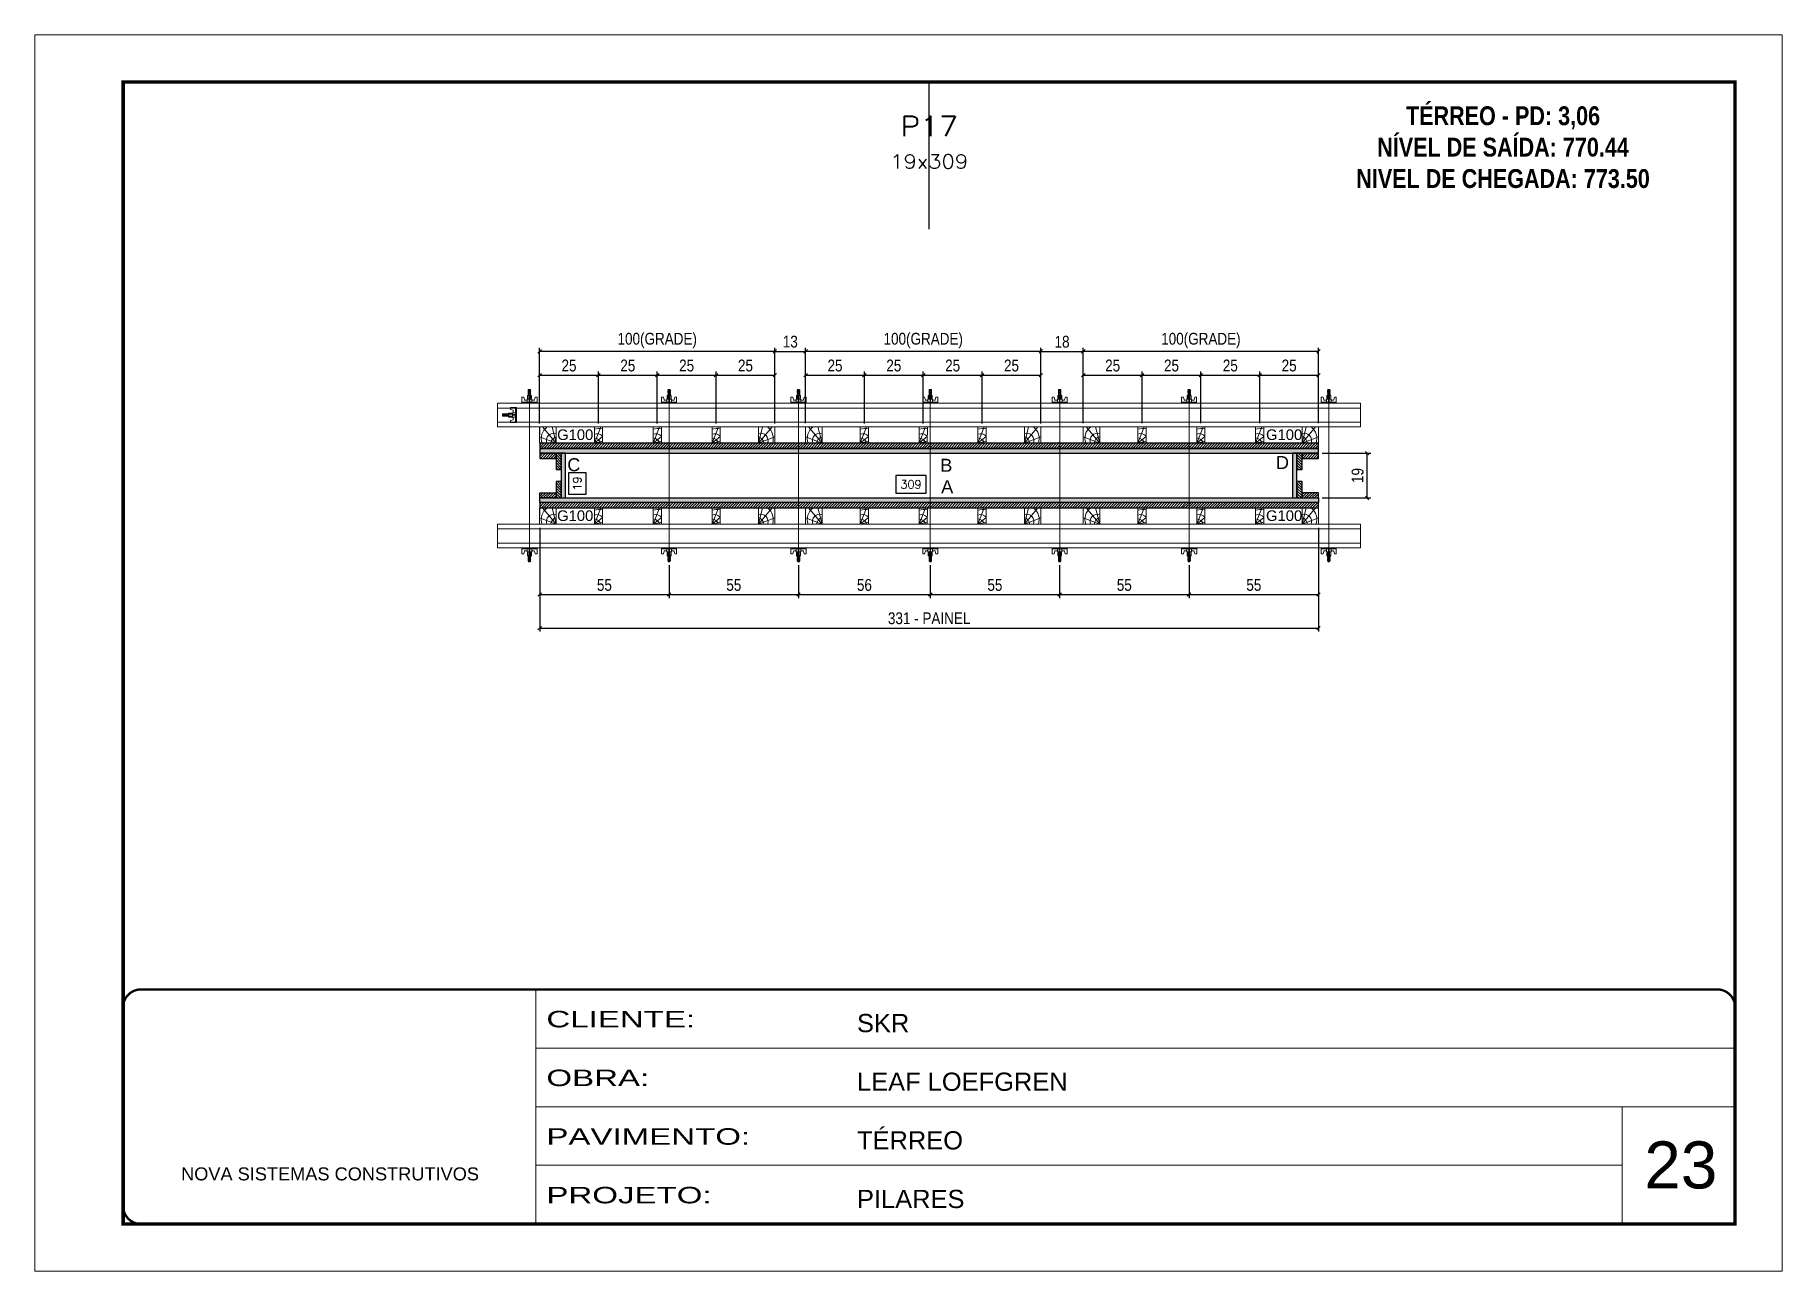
# Model space of a CAD drawing. Extents: x 14400 to 27878, y -21631 to 6985.
# Drawn here: x 17597 to 19082, y 192 to 1242 of the extents above; entities that cross this region are included whole.
import ezdxf
from ezdxf.enums import TextEntityAlignment as Align

# ---------------------------------------------------------------- set-up
doc = ezdxf.new("R2010")
doc.units = 0
for name, pattern in [('CONTINUO', [0]), ('DASHED', [0.75, 0.5, -0.25]), ('HIDDEN', [0.375, 0.25, -0.125])]:
    doc.linetypes.add(name, pattern=pattern)
for name, color, linetype, lineweight in [('CARIMBO', 255, 'Continuous', 9), ('Folhas', 255, 'Continuous', 9), ('Hachura', 251, 'Continuous', 9), ('Madeira', 126, 'Continuous', 18), ('Perfil Metálico', 224, 'Continuous', 18), ('SARRAFO DE PRESSAO', 251, 'DASHED', 9), ('Texto Seção', 7, 'Continuous', 15)]:
    doc.layers.add(name, color=color, linetype=linetype, lineweight=lineweight)
for name, color, linetype in [('CHAPA', 1, 'Continuous'), ('COTA', 241, 'Continuous'), ('NOMENCLATURA', 7, 'Continuous'), ('SARRAFO', 251, 'Continuous'), ('Texto de Titulo', 7, 'Continuous'), ('Texto Qtd Sarr', 242, 'Continuous'), ('TEXTO_GERAL', 7, 'Continuous')]:
    doc.layers.add(name, color=color, linetype=linetype)
doc.styles.add('ARIAL', font='arial.ttf')
doc.styles.add('COTA TECNICA 2X', font='techl___.ttf', dxfattribs={"height": 10})
doc.styles.add('ROMANC', font='techb___.ttf', dxfattribs={"height": 2.5})
doc.styles.add('ROMANS', font='romans.shx')
doc.styles.add('SANSSERIF', font='sas_____.pfb')
doc.styles.add('Tecnologia', font='')
doc.styles.get('Tecnologia').set_extended_font_data('Forgotten Futurist')
doc.dimstyles.new('SECAO PILAR', dxfattribs={"dimtxt": 10, "dimasz": 3, "dimexe": 3, "dimexo": 3, "dimgap": 3, "dimtad": 1, "dimdec": 1, "dimlfac": 0.5, "dimzin": 12, "dimdsep": 46, "dimtxsty": 'COTA TECNICA 2X', "dimblk1": 'OBLIQUE', "dimblk2": 'OBLIQUE', "dimsah": 1, "dimcen": 0.9, "dimclrd": 256, "dimclre": 256, "dimclrt": 256, "dimadec": 1, "dimazin": 3, "dimtfac": 1, "dimtdec": 1, "dimtmove": 0, "dimatfit": 3, "dimfxl": 1, "dimtolj": 1, "dimtzin": 12, "dimarcsym": 0})
doc.dimstyles.new('SECÇÃO 2', dxfattribs={"dimtxt": 7, "dimasz": 6, "dimexe": 0.18, "dimexo": 2, "dimgap": -4, "dimtad": 3, "dimdec": 1, "dimlfac": 0.5, "dimzin": 12, "dimdsep": 46, "dimtxsty": 'ROMANS', "dimblk": 'ARCHTICK', "dimcen": 0.09, "dimse1": 1, "dimse2": 1, "dimsd1": 1, "dimsd2": 1, "dimclrd": 180, "dimclre": 5, "dimclrt": 1, "dimadec": 0, "dimazin": 3, "dimtfac": 1, "dimtdec": 1, "dimtofl": 0, "dimtmove": 0, "dimatfit": 3, "dimldrblk": 'ARCHTICK', "dimfxl": 1, "dimtolj": 1, "dimtzin": 0, "dimarcsym": 0})
pattern_1 = [(225, (8902.0154, -22042.8084), (1.12253202, -1.12253202), [])]

msp = doc.modelspace()

# ---------------------------------------------------------------- texts
at = {"layer": 'CARIMBO', "style": 'ARIAL'}
msp.add_text('23', height=40, dxfattribs=at).set_placement((18964.83, 262))
at = {"layer": 'NOMENCLATURA', "color": 2, "insert": (18844.81, 1207.91), "char_height": 16, "attachment_point": 2, "style": 'ROMANC'}
msp.add_mtext_dynamic_manual_height_columns('\\PTÉRREO - PD: 3,06\\PNÍVEL DE SAÍDA: 770.44\\PNIVEL DE CHEGADA: 773.50', width=432.3511, gutter_width=1, heights=[0], dxfattribs=at)
at = {"layer": 'TEXTO_GERAL', "color": 0, "linetype": 'Continuous', "style": 'SANSSERIF'}
for p in [(18040.81, 902.28), (18643.35, 902.3), (18040.81, 833.49), (18643.35, 833.51)]:
    msp.add_text('G100', height=9, dxfattribs=at).set_placement(p, align=Align.MIDDLE_LEFT)
at = {"layer": 'TEXTO_GERAL', "style": 'ARIAL'}
for s, p in [('C', (18054.98, 876.79)), ('B', (18371.62, 876.35)), ('D', (18657.33, 878.64)), ('A', (18372.37, 858.12))]:
    msp.add_text(s, height=11, dxfattribs=at).set_placement(p, align=Align.MIDDLE_CENTER)

# ---------------------------------------------------------------- blocks, each defined once
blk = doc.blocks.new('9999999999')
at = {"color": 30, "linetype": 'CONTINUO'}
for p, q in [((98564.6, 34230.2), (98564.6, 34429.4)), ((98564.6, 34379.6), (99584, 34379.6)), ((98564.6, 34329.8), (99488, 34329.8)), ((99584, 34329.8), (99488, 34329.8)), ((99488, 34329.8), (99488, 34230.2)), ((98564.6, 34280), (99488, 34280))]:
    blk.add_line(p, q, dxfattribs=at)
at = {"color": 30, "linetype": 'CONTINUO', "const_width": 2}
blk.add_lwpolyline([(99584, 34230.2), (99584, 34414.4, 0.414214), (99569, 34429.4), (98229, 34429.4, 0.414214), (98214, 34414.4), (98214, 34245.2, 0.414214), (98229, 34230.2), (99584, 34230.2)], format="xyb", dxfattribs=at)
at = {"layer": 'Folhas'}
blk.add_lwpolyline([(98139, 34190.2), (99624, 34190.2), (99624, 35240.2), (98139, 35240.2)], close=True, dxfattribs=at)
at = {"layer": 'Folhas', "color": 30, "const_width": 3}
blk.add_lwpolyline([(98214, 34230.2), (99584, 34230.2), (99584, 35200.2), (98214, 35200.2)], close=True, dxfattribs=at)
at = {"color": 7, "linetype": 'Continuous', "ltscale": 5, "style": 'ARIAL'}
for s, height, p in [('SKR', 15.48, (98837.7, 34393.1)), ('LEAF LOEFGREN', 15.483, (98837.7, 34343.3)), ('TÉRREO', 15.48, (98837.7, 34293.5)), ('NOVA SISTEMAS CONSTRUTIVOS', 11.059, (98263.2, 34267.2)), ('PILARES', 15.48, (98837.7, 34243.7))]:
    blk.add_text(s, height=height, dxfattribs=at).set_placement(p)
at = {"layer": 'Folhas', "color": 7, "style": 'Tecnologia', "width": 1.5}
for s, p in [('CLIENTE:', (98573.7, 34397.2)), ('OBRA:', (98573.7, 34347.3)), ('PAVIMENTO:', (98573.7, 34297.5)), ('PROJETO:', (98573.7, 34247.7))]:
    blk.add_text(s, height=14, dxfattribs=at).set_placement(p)
blk = doc.blocks.new('*D1093')
at = {"layer": 'COTA', "color": 180, "lineweight": -2, "transparency": 16777216}
for p, q in [((18065.4, 869.9), (18050.4, 869.9)), ((18050.4, 869.9), (18050.4, 851.9)), ((18065.4, 851.9), (18065.4, 869.9)), ((18050.4, 851.9), (18065.4, 851.9))]:
    blk.add_line(p, q, dxfattribs=at)
at = {"layer": 'Defpoints', "color": 0, "transparency": 16777216}
for p in [(18065.3, 886.6), (18065.3, 848.6), (18069.4, 848.6)]:
    blk.add_point(p, dxfattribs=at)
at = {"layer": 'COTA', "color": 1, "transparency": 16777216, "insert": (18057.9, 860.9), "char_height": 7, "attachment_point": 5, "rotation": 90, "style": 'ROMANS'}
blk.add_mtext('\\A1;19', dxfattribs=at)
blk = doc.blocks.new('_ArchTick')
at = {"color": 0, "linetype": 'ByBlock', "const_width": 0.15}
blk.add_lwpolyline([(-0.5, -0.5), (0.5, 0.5)], dxfattribs=at)
blk = doc.blocks.new('*D1094')
at = {"layer": 'COTA', "color": 180, "lineweight": -2, "transparency": 16777216}
for p, q in [((18354.4, 867.6), (18328.7, 867.6)), ((18328.7, 867.6), (18328.7, 852.6)), ((18354.4, 852.6), (18354.4, 867.6)), ((18328.7, 852.6), (18354.4, 852.6))]:
    blk.add_line(p, q, dxfattribs=at)
at = {"layer": 'Defpoints', "color": 0, "transparency": 16777216}
for p in [(18048, 848.6), (18666, 848.6), (18666, 848.6)]:
    blk.add_point(p, dxfattribs=at)
at = {"layer": 'COTA', "color": 1, "transparency": 16777216, "insert": (18341.6, 860.1), "char_height": 7, "attachment_point": 5, "style": 'ROMANS'}
blk.add_mtext('\\A1;309', dxfattribs=at)
blk = doc.blocks.new('_Oblique')
at = {"color": 0, "linetype": 'ByBlock', "lineweight": -2}
blk.add_line((-0.5, -0.5), (0.5, 0.5), dxfattribs=at)
blk = doc.blocks.new('*D1095')
at = {"layer": 'COTA', "lineweight": -2, "transparency": 16777216}
for p, q in [((18026, 823.2), (18026, 735)), ((18688, 823.2), (18688, 735)), ((18026, 738), (18688, 738))]:
    blk.add_line(p, q, dxfattribs=at)
at = {"layer": 'Defpoints', "color": 0, "transparency": 16777216}
for p in [(18026, 826.2), (18688, 826.2), (18688, 738)]:
    blk.add_point(p, dxfattribs=at)
at = {"layer": 'COTA', "lineweight": -2, "transparency": 16777216, "xscale": 3, "yscale": 3, "zscale": 3, "rotation": 180}
blk.add_blockref('_Oblique', (18026, 738), dxfattribs=at)
at = {"layer": 'COTA', "lineweight": -2, "transparency": 16777216, "xscale": 3, "yscale": 3, "zscale": 3}
blk.add_blockref('_Oblique', (18688, 738), dxfattribs=at)
at = {"layer": 'COTA', "transparency": 16777216, "insert": (18357, 746.3), "char_height": 10, "attachment_point": 5, "style": 'COTA TECNICA 2X'}
blk.add_mtext('\\A1;331 - PAINEL', dxfattribs=at)
blk = doc.blocks.new('*D1096')
at = {"layer": 'COTA', "lineweight": -2, "transparency": 16777216}
for p, q in [((18026, 823.2), (18026, 763.5)), ((18136, 791.4), (18136, 763.5)), ((18026, 766.5), (18136, 766.5))]:
    blk.add_line(p, q, dxfattribs=at)
at = {"layer": 'Defpoints', "color": 0, "transparency": 16777216}
for p in [(18026, 826.2), (18136, 794.4), (18136, 766.5)]:
    blk.add_point(p, dxfattribs=at)
at = {"layer": 'COTA', "lineweight": -2, "transparency": 16777216, "xscale": 3, "yscale": 3, "zscale": 3, "rotation": 180}
blk.add_blockref('_Oblique', (18026, 766.5), dxfattribs=at)
at = {"layer": 'COTA', "lineweight": -2, "transparency": 16777216, "xscale": 3, "yscale": 3, "zscale": 3}
blk.add_blockref('_Oblique', (18136, 766.5), dxfattribs=at)
at = {"layer": 'COTA', "transparency": 16777216, "insert": (18081, 774.6), "char_height": 10, "attachment_point": 5, "style": 'COTA TECNICA 2X'}
blk.add_mtext('\\A1;55', dxfattribs=at)
blk = doc.blocks.new('*D1097')
at = {"layer": 'COTA', "lineweight": -2, "transparency": 16777216}
for p, q in [((18688, 823.2), (18688, 763.5)), ((18578, 791.4), (18578, 763.5)), ((18578, 766.5), (18688, 766.5))]:
    blk.add_line(p, q, dxfattribs=at)
at = {"layer": 'Defpoints', "color": 0, "transparency": 16777216}
for p in [(18688, 826.2), (18578, 794.4), (18688, 766.5)]:
    blk.add_point(p, dxfattribs=at)
at = {"layer": 'COTA', "lineweight": -2, "transparency": 16777216, "xscale": 3, "yscale": 3, "zscale": 3, "rotation": 180}
blk.add_blockref('_Oblique', (18578, 766.5), dxfattribs=at)
at = {"layer": 'COTA', "lineweight": -2, "transparency": 16777216, "xscale": 3, "yscale": 3, "zscale": 3}
blk.add_blockref('_Oblique', (18688, 766.5), dxfattribs=at)
at = {"layer": 'COTA', "transparency": 16777216, "insert": (18633, 774.6), "char_height": 10, "attachment_point": 5, "style": 'COTA TECNICA 2X'}
blk.add_mtext('\\A1;55', dxfattribs=at)
blk = doc.blocks.new('titulo1')
at = {"layer": 'Defpoints', "color": 252, "linetype": 'HIDDEN', "ltscale": 2}
blk.add_line((0, 0), (0, 125), dxfattribs=at)
at = {"layer": 'Defpoints', "style": 'ROMANS', "oblique": 15}
blk.add_attdef('FOLHA', text='', height=10, dxfattribs=at).set_placement((0, 15.6), align=Align.MIDDLE_CENTER)
at = {"layer": 'Texto Qtd Sarr', "color": 3, "style": 'ROMANS', "oblique": 15}
for tag, height, p in [('TITULO', 17, (0, 71.4)), ('SEÇÃO', 12, (0, 41.5))]:
    blk.add_attdef(tag, text='', height=height, dxfattribs=at).set_placement(p, align=Align.MIDDLE_CENTER)
blk = doc.blocks.new('C')
at = {"layer": 'Hachura', "color": 0}
for p, q in [((0, 3.22), (0, -3.22)), ((0.45, 3.22), (0, 3.22)), ((0.46, 3.16), (0, 3.16)), ((0.46, 3.05), (0, 3.05)), ((0.46, 2.88), (0, 2.88)), ((0, 2.75), (0, -1.16)), ((0.46, 2.65), (0, 2.65)), ((0.46, 2.23), (0, 2.23)), ((0.46, 1.51), (0, 1.51)), ((0.39, 0.49), (0.17, 0.49)), ((0.45, -3.23), (0.45, 3.22)), ((0.45, 3.22), (2.58, 3.22)), ((1.74, 0.97), (0.45, 0.97)), ((1.45, 0.1), (0.45, 0.1)), ((1.35, 1.94), (1.35, 0.96)), ((2.58, 2.39), (1.47, 2.09)), ((1.74, -0.97), (1.74, 0.97)), ((1.74, 0.97), (1.74, 0.84)), ((1.74, 0.97), (1.74, 0.84)), ((1.74, 0.84), (3.35, 0.84)), ((3.35, 0.45), (1.74, 0.45)), ((2.58, 3.22), (2.58, 2.39)), ((3.32, 0.84), (3.32, -0.84)), ((3.35, 0.84), (3.35, -0.84)), ((3.68, 0.45), (3.35, 0.45)), ((3.84, -0.52), (3.35, 0.45)), ((3.35, 0.06), (3.67, -0.57)), ((3.68, 0.45), (4.16, -0.52)), ((3.72, 0.5), (4.25, -0.57)), ((4.37, -0.55), (3.83, 0.53)), ((4.15, 0.45), (3.93, 0.45)), ((4.42, -0.52), (3.93, 0.45)), ((4.15, 0.45), (4.26, 0.45)), ((4.26, 0.45), (4.74, -0.52)), ((4.3, 0.5), (4.83, -0.57)), ((4.95, -0.55), (4.41, 0.53)), ((4.51, 0.45), (4.84, 0.45)), ((5, -0.52), (4.51, 0.45)), ((4.84, 0.45), (5.32, -0.52)), ((4.88, 0.5), (5.41, -0.57)), ((5.53, -0.55), (4.99, 0.53)), ((5.58, -0.52), (5.09, 0.45)), ((5.42, 0.45), (5.09, 0.45)), ((5.58, -0.52), (5.09, 0.45)), ((5.42, 0.45), (5.74, -0.19)), ((5.46, 0.5), (5.74, -0.07)), ((5.74, 0.19), (5.57, 0.53)), ((5.74, 0.32), (5.68, 0.45)), ((5.68, 0.45), (5.74, 0.45)), ((5.74, 0.45), (5.9, 0.29)), ((5.74, 0.45), (5.74, -0.52)), ((5.9, -0.36), (5.9, 0.29)), ((0.45, 0), (0, 0)), ((0.46, -1.52), (0, -1.52)), ((0.46, -2.23), (0, -2.23)), ((0.46, -2.65), (0, -2.65)), ((0.46, -2.88), (0, -2.88)), ((0.46, -3.05), (0, -3.05)), ((0.46, -3.16), (0, -3.16)), ((0, -3.22), (2.57, -3.22)), ((0.08, -0.48), (0.29, -0.48)), ((0.29, -0.48), (0.4, -0.48)), ((0.45, 0), (0.45, -0.97)), ((0.45, -0.16), (1.45, -0.16)), ((0.45, -0.65), (0.45, -0.32)), ((0.45, -3.23), (0.45, -0.65)), ((0.45, -0.97), (1.74, -0.97)), ((1.35, -1.94), (1.35, -0.97)), ((2.58, -2.39), (1.47, -2.1)), ((3.35, -0.32), (1.74, -0.32)), ((3.35, -0.84), (1.74, -0.84)), ((2.58, -3.23), (2.58, -2.39)), ((3.35, -0.07), (3.58, -0.52)), ((3.35, -0.52), (3.58, -0.52)), ((3.84, -0.52), (4.16, -0.52)), ((4.42, -0.52), (4.74, -0.52)), ((4.63, -0.52), (4.74, -0.52)), ((5, -0.52), (5.32, -0.52)), ((5.58, -0.52), (5.74, -0.52)), ((5.74, -0.52), (5.9, -0.36)), ((5.74, -0.52), (5.74, -0.52))]:
    blk.add_line(p, q, dxfattribs=at)
for centre, radius, start, end in [((1.52, 1.94), 0.161, 104.74356, 180), ((1.44, -0.03), 0.129, 272.69497, 87.30503), ((3.81, 0.39), 0.143, 25.56881, 154.43119), ((4.39, 0.39), 0.143, 25.56881, 154.43119), ((4.97, 0.39), 0.143, 25.56881, 154.43119), ((5.55, 0.39), 0.143, 25.56881, 154.43119), ((0.17, -0.37), 0.174, 221.74404, 317.85924), ((1.52, -1.94), 0.161, 180, 255.25644), ((3.71, -0.4), 0.174, 222.14076, 318.25596), ((4.29, -0.4), 0.174, 222.14076, 318.25596), ((4.87, -0.4), 0.174, 222.14076, 318.25596), ((5.45, -0.4), 0.174, 222.14076, 318.25596), ((5.61, -0.4), 0.174, 317.85924, 318.25596)]:
    blk.add_arc(centre, radius, start, end, dxfattribs=at)
blk = doc.blocks.new('*D1103')
at = {"layer": 'COTA', "lineweight": -2, "transparency": 16777216}
for p, q in [((18691, 886.6), (18732.3, 886.6)), ((18729.3, 848.6), (18729.3, 886.6)), ((18691, 848.6), (18732.3, 848.6))]:
    blk.add_line(p, q, dxfattribs=at)
at = {"layer": 'Defpoints', "color": 0, "transparency": 16777216}
for p in [(18688, 886.6), (18729.3, 886.6), (18688, 848.6)]:
    blk.add_point(p, dxfattribs=at)
at = {"layer": 'COTA', "lineweight": -2, "transparency": 16777216, "xscale": 3, "yscale": 3, "zscale": 3}
for p, rotation in [((18729.3, 886.6), 90), ((18729.3, 848.6), 270)]:
    blk.add_blockref('_Oblique', p, dxfattribs=dict(at, rotation=rotation))
at = {"layer": 'COTA', "transparency": 16777216, "insert": (18721.2, 867.6), "char_height": 10, "attachment_point": 5, "rotation": 90, "style": 'COTA TECNICA 2X'}
blk.add_mtext('\\A1;19', dxfattribs=at)
blk = doc.blocks.new('*D1104')
at = {"layer": 'COTA', "lineweight": -2, "transparency": 16777216}
for p, q in [((18136, 791.4), (18136, 763.5)), ((18246, 791.4), (18246, 763.5)), ((18136, 766.5), (18246, 766.5))]:
    blk.add_line(p, q, dxfattribs=at)
at = {"layer": 'Defpoints', "color": 0, "transparency": 16777216}
for p in [(18136, 794.4), (18246, 794.4), (18246, 766.5)]:
    blk.add_point(p, dxfattribs=at)
at = {"layer": 'COTA', "lineweight": -2, "transparency": 16777216, "xscale": 3, "yscale": 3, "zscale": 3, "rotation": 180}
blk.add_blockref('_Oblique', (18136, 766.5), dxfattribs=at)
at = {"layer": 'COTA', "lineweight": -2, "transparency": 16777216, "xscale": 3, "yscale": 3, "zscale": 3}
blk.add_blockref('_Oblique', (18246, 766.5), dxfattribs=at)
at = {"layer": 'COTA', "transparency": 16777216, "insert": (18191, 774.6), "char_height": 10, "attachment_point": 5, "style": 'COTA TECNICA 2X'}
blk.add_mtext('\\A1;55', dxfattribs=at)
blk = doc.blocks.new('PONTALETE')
at = {"layer": 'Madeira'}
for q in [(2.71, 7), (7, 5.76), (7, 1.74)]:
    blk.add_line((0, 0), q, dxfattribs=at)
blk.add_lwpolyline([(0, 0), (7, 0), (7, 7), (0, 7)], close=True, dxfattribs=at)
for centre, radius, start, end in [((2.04, 0.06), 6.23, 37.28179, 109.09128), ((1.09, 0.9), 3.19, 343.60304, 109.98471), ((-0.21, -0.78), 3.09, 14.63219, 86.0383)]:
    blk.add_arc(centre, radius, start, end, dxfattribs=at)
blk = doc.blocks.new('MEIO PONTALETE')
at = {"layer": 'Madeira'}
for q in [(2.71, 7), (3.5, 2.88), (3.5, 0.87)]:
    blk.add_line((0, 0), q, dxfattribs=at)
blk.add_lwpolyline([(0, 0), (3.5, 0), (3.5, 7), (0, 7)], close=True, dxfattribs=at)
for centre, radius, start, end in [((2.04, 0.06), 6.23, 76.44987, 109.09128), ((1.09, 0.9), 3.19, 40.90626, 109.98471), ((-0.21, -0.78), 3.09, 14.63219, 86.0383)]:
    blk.add_arc(centre, radius, start, end, dxfattribs=at)
blk = doc.blocks.new('*D1073')
at = {"layer": 'COTA', "lineweight": -2, "transparency": 16777216}
for p, q in [((18025.9, 911.9), (18025.9, 955.9)), ((18025.9, 952.9), (18075.9, 952.9)), ((18075.9, 911.9), (18075.9, 955.9))]:
    blk.add_line(p, q, dxfattribs=at)
at = {"layer": 'Defpoints', "color": 0, "transparency": 16777216}
for p in [(18075.9, 952.9), (18025.9, 908.9), (18075.9, 908.9)]:
    blk.add_point(p, dxfattribs=at)
at = {"layer": 'COTA', "lineweight": -2, "transparency": 16777216, "xscale": 3, "yscale": 3, "zscale": 3, "rotation": 180}
blk.add_blockref('_Oblique', (18025.9, 952.9), dxfattribs=at)
at = {"layer": 'COTA', "lineweight": -2, "transparency": 16777216, "xscale": 3, "yscale": 3, "zscale": 3}
blk.add_blockref('_Oblique', (18075.9, 952.9), dxfattribs=at)
at = {"layer": 'COTA', "transparency": 16777216, "insert": (18050.9, 961), "char_height": 10, "attachment_point": 5, "style": 'COTA TECNICA 2X'}
blk.add_mtext('\\A1;25', dxfattribs=at)
blk = doc.blocks.new('*D1074')
at = {"layer": 'COTA', "lineweight": -2, "transparency": 16777216}
for p, q in [((18025.9, 911.9), (18025.9, 976.1)), ((18225.9, 973.1), (18025.9, 973.1)), ((18225.9, 911.9), (18225.9, 976.1))]:
    blk.add_line(p, q, dxfattribs=at)
at = {"layer": 'Defpoints', "color": 0, "transparency": 16777216}
for p in [(18025.9, 973.1), (18025.9, 908.9), (18225.9, 908.9)]:
    blk.add_point(p, dxfattribs=at)
at = {"layer": 'COTA', "lineweight": -2, "transparency": 16777216, "xscale": 3, "yscale": 3, "zscale": 3, "rotation": 180}
blk.add_blockref('_Oblique', (18025.9, 973.1), dxfattribs=at)
at = {"layer": 'COTA', "lineweight": -2, "transparency": 16777216, "xscale": 3, "yscale": 3, "zscale": 3}
blk.add_blockref('_Oblique', (18225.9, 973.1), dxfattribs=at)
at = {"layer": 'COTA', "transparency": 16777216, "insert": (18125.9, 982.3), "char_height": 10, "attachment_point": 5, "style": 'COTA TECNICA 2X'}
blk.add_mtext('\\A1;100(GRADE)', dxfattribs=at)
blk = doc.blocks.new('*D1075')
at = {"layer": 'COTA', "lineweight": -2, "transparency": 16777216}
for p, q in [((18075.9, 911.9), (18075.9, 955.9)), ((18075.9, 952.9), (18125.9, 952.9)), ((18125.9, 911.9), (18125.9, 955.9))]:
    blk.add_line(p, q, dxfattribs=at)
at = {"layer": 'Defpoints', "color": 0, "transparency": 16777216}
for p in [(18125.9, 952.9), (18075.9, 908.9), (18125.9, 908.9)]:
    blk.add_point(p, dxfattribs=at)
at = {"layer": 'COTA', "lineweight": -2, "transparency": 16777216, "xscale": 3, "yscale": 3, "zscale": 3, "rotation": 180}
blk.add_blockref('_Oblique', (18075.9, 952.9), dxfattribs=at)
at = {"layer": 'COTA', "lineweight": -2, "transparency": 16777216, "xscale": 3, "yscale": 3, "zscale": 3}
blk.add_blockref('_Oblique', (18125.9, 952.9), dxfattribs=at)
at = {"layer": 'COTA', "transparency": 16777216, "insert": (18100.9, 961), "char_height": 10, "attachment_point": 5, "style": 'COTA TECNICA 2X'}
blk.add_mtext('\\A1;25', dxfattribs=at)
blk = doc.blocks.new('*D1076')
at = {"layer": 'COTA', "lineweight": -2, "transparency": 16777216}
for p, q in [((18125.9, 911.9), (18125.9, 955.9)), ((18125.9, 952.9), (18175.9, 952.9)), ((18175.9, 911.9), (18175.9, 955.9))]:
    blk.add_line(p, q, dxfattribs=at)
at = {"layer": 'Defpoints', "color": 0, "transparency": 16777216}
for p in [(18175.9, 952.9), (18125.9, 908.9), (18175.9, 908.9)]:
    blk.add_point(p, dxfattribs=at)
at = {"layer": 'COTA', "lineweight": -2, "transparency": 16777216, "xscale": 3, "yscale": 3, "zscale": 3, "rotation": 180}
blk.add_blockref('_Oblique', (18125.9, 952.9), dxfattribs=at)
at = {"layer": 'COTA', "lineweight": -2, "transparency": 16777216, "xscale": 3, "yscale": 3, "zscale": 3}
blk.add_blockref('_Oblique', (18175.9, 952.9), dxfattribs=at)
at = {"layer": 'COTA', "transparency": 16777216, "insert": (18150.9, 961), "char_height": 10, "attachment_point": 5, "style": 'COTA TECNICA 2X'}
blk.add_mtext('\\A1;25', dxfattribs=at)
blk = doc.blocks.new('*D1077')
at = {"layer": 'COTA', "lineweight": -2, "transparency": 16777216}
for p, q in [((18175.9, 911.9), (18175.9, 955.9)), ((18175.9, 952.9), (18225.9, 952.9)), ((18225.9, 911.9), (18225.9, 955.9))]:
    blk.add_line(p, q, dxfattribs=at)
at = {"layer": 'Defpoints', "color": 0, "transparency": 16777216}
for p in [(18225.9, 952.9), (18175.9, 908.9), (18225.9, 908.9)]:
    blk.add_point(p, dxfattribs=at)
at = {"layer": 'COTA', "lineweight": -2, "transparency": 16777216, "xscale": 3, "yscale": 3, "zscale": 3, "rotation": 180}
blk.add_blockref('_Oblique', (18175.9, 952.9), dxfattribs=at)
at = {"layer": 'COTA', "lineweight": -2, "transparency": 16777216, "xscale": 3, "yscale": 3, "zscale": 3}
blk.add_blockref('_Oblique', (18225.9, 952.9), dxfattribs=at)
at = {"layer": 'COTA', "transparency": 16777216, "insert": (18200.9, 961), "char_height": 10, "attachment_point": 5, "style": 'COTA TECNICA 2X'}
blk.add_mtext('\\A1;25', dxfattribs=at)
blk = doc.blocks.new('*D1078')
at = {"layer": 'COTA', "lineweight": -2, "transparency": 16777216}
for p, q in [((18225.9, 911.9), (18225.9, 976.1)), ((18225.9, 973.1), (18252, 973.1)), ((18252, 912), (18252, 976.1))]:
    blk.add_line(p, q, dxfattribs=at)
at = {"layer": 'Defpoints', "color": 0, "transparency": 16777216}
for p in [(18252, 973.1), (18225.9, 908.9), (18252, 909)]:
    blk.add_point(p, dxfattribs=at)
at = {"layer": 'COTA', "lineweight": -2, "transparency": 16777216, "xscale": 3, "yscale": 3, "zscale": 3, "rotation": 180}
blk.add_blockref('_Oblique', (18225.9, 973.1), dxfattribs=at)
at = {"layer": 'COTA', "lineweight": -2, "transparency": 16777216, "xscale": 3, "yscale": 3, "zscale": 3}
blk.add_blockref('_Oblique', (18252, 973.1), dxfattribs=at)
at = {"layer": 'COTA', "transparency": 16777216, "insert": (18239, 981.3), "char_height": 10, "attachment_point": 5, "style": 'COTA TECNICA 2X'}
blk.add_mtext('\\A1;13', dxfattribs=at)
blk = doc.blocks.new('*D1079')
at = {"layer": 'COTA', "lineweight": -2, "transparency": 16777216}
for p, q in [((18252, 912), (18252, 955.9)), ((18252, 952.9), (18302, 952.9)), ((18302, 911.9), (18302, 955.9))]:
    blk.add_line(p, q, dxfattribs=at)
at = {"layer": 'Defpoints', "color": 0, "transparency": 16777216}
for p in [(18302, 952.9), (18252, 909), (18302, 908.9)]:
    blk.add_point(p, dxfattribs=at)
at = {"layer": 'COTA', "lineweight": -2, "transparency": 16777216, "xscale": 3, "yscale": 3, "zscale": 3, "rotation": 180}
blk.add_blockref('_Oblique', (18252, 952.9), dxfattribs=at)
at = {"layer": 'COTA', "lineweight": -2, "transparency": 16777216, "xscale": 3, "yscale": 3, "zscale": 3}
blk.add_blockref('_Oblique', (18302, 952.9), dxfattribs=at)
at = {"layer": 'COTA', "transparency": 16777216, "insert": (18277, 961), "char_height": 10, "attachment_point": 5, "style": 'COTA TECNICA 2X'}
blk.add_mtext('\\A1;25', dxfattribs=at)
blk = doc.blocks.new('*D1080')
at = {"layer": 'COTA', "lineweight": -2, "transparency": 16777216}
for p, q in [((18252, 912), (18252, 976.1)), ((18452, 973.1), (18252, 973.1)), ((18452, 911.9), (18452, 976.1))]:
    blk.add_line(p, q, dxfattribs=at)
at = {"layer": 'Defpoints', "color": 0, "transparency": 16777216}
for p in [(18252, 973.1), (18252, 909), (18452, 908.9)]:
    blk.add_point(p, dxfattribs=at)
at = {"layer": 'COTA', "lineweight": -2, "transparency": 16777216, "xscale": 3, "yscale": 3, "zscale": 3, "rotation": 180}
blk.add_blockref('_Oblique', (18252, 973.1), dxfattribs=at)
at = {"layer": 'COTA', "lineweight": -2, "transparency": 16777216, "xscale": 3, "yscale": 3, "zscale": 3}
blk.add_blockref('_Oblique', (18452, 973.1), dxfattribs=at)
at = {"layer": 'COTA', "transparency": 16777216, "insert": (18352, 982.3), "char_height": 10, "attachment_point": 5, "style": 'COTA TECNICA 2X'}
blk.add_mtext('\\A1;100(GRADE)', dxfattribs=at)
blk = doc.blocks.new('*D1081')
at = {"layer": 'COTA', "lineweight": -2, "transparency": 16777216}
for p, q in [((18302, 911.9), (18302, 955.9)), ((18302, 952.9), (18352, 952.9)), ((18352, 911.9), (18352, 955.9))]:
    blk.add_line(p, q, dxfattribs=at)
at = {"layer": 'Defpoints', "color": 0, "transparency": 16777216}
for p in [(18352, 952.9), (18302, 908.9), (18352, 908.9)]:
    blk.add_point(p, dxfattribs=at)
at = {"layer": 'COTA', "lineweight": -2, "transparency": 16777216, "xscale": 3, "yscale": 3, "zscale": 3, "rotation": 180}
blk.add_blockref('_Oblique', (18302, 952.9), dxfattribs=at)
at = {"layer": 'COTA', "lineweight": -2, "transparency": 16777216, "xscale": 3, "yscale": 3, "zscale": 3}
blk.add_blockref('_Oblique', (18352, 952.9), dxfattribs=at)
at = {"layer": 'COTA', "transparency": 16777216, "insert": (18327, 961), "char_height": 10, "attachment_point": 5, "style": 'COTA TECNICA 2X'}
blk.add_mtext('\\A1;25', dxfattribs=at)
blk = doc.blocks.new('*D1082')
at = {"layer": 'COTA', "lineweight": -2, "transparency": 16777216}
for p, q in [((18352, 911.9), (18352, 955.9)), ((18352, 952.9), (18402, 952.9)), ((18402, 911.9), (18402, 955.9))]:
    blk.add_line(p, q, dxfattribs=at)
at = {"layer": 'Defpoints', "color": 0, "transparency": 16777216}
for p in [(18402, 952.9), (18352, 908.9), (18402, 908.9)]:
    blk.add_point(p, dxfattribs=at)
at = {"layer": 'COTA', "lineweight": -2, "transparency": 16777216, "xscale": 3, "yscale": 3, "zscale": 3, "rotation": 180}
blk.add_blockref('_Oblique', (18352, 952.9), dxfattribs=at)
at = {"layer": 'COTA', "lineweight": -2, "transparency": 16777216, "xscale": 3, "yscale": 3, "zscale": 3}
blk.add_blockref('_Oblique', (18402, 952.9), dxfattribs=at)
at = {"layer": 'COTA', "transparency": 16777216, "insert": (18377, 961), "char_height": 10, "attachment_point": 5, "style": 'COTA TECNICA 2X'}
blk.add_mtext('\\A1;25', dxfattribs=at)
blk = doc.blocks.new('*D1083')
at = {"layer": 'COTA', "lineweight": -2, "transparency": 16777216}
for p, q in [((18402, 911.9), (18402, 955.9)), ((18402, 952.9), (18452, 952.9)), ((18452, 911.9), (18452, 955.9))]:
    blk.add_line(p, q, dxfattribs=at)
at = {"layer": 'Defpoints', "color": 0, "transparency": 16777216}
for p in [(18452, 952.9), (18402, 908.9), (18452, 908.9)]:
    blk.add_point(p, dxfattribs=at)
at = {"layer": 'COTA', "lineweight": -2, "transparency": 16777216, "xscale": 3, "yscale": 3, "zscale": 3, "rotation": 180}
blk.add_blockref('_Oblique', (18402, 952.9), dxfattribs=at)
at = {"layer": 'COTA', "lineweight": -2, "transparency": 16777216, "xscale": 3, "yscale": 3, "zscale": 3}
blk.add_blockref('_Oblique', (18452, 952.9), dxfattribs=at)
at = {"layer": 'COTA', "transparency": 16777216, "insert": (18427, 961), "char_height": 10, "attachment_point": 5, "style": 'COTA TECNICA 2X'}
blk.add_mtext('\\A1;25', dxfattribs=at)
blk = doc.blocks.new('*D1084')
at = {"layer": 'COTA', "lineweight": -2, "transparency": 16777216}
for p, q in [((18452, 912), (18452, 976.1)), ((18452, 973.1), (18488, 973.1)), ((18488, 912), (18488, 976.1))]:
    blk.add_line(p, q, dxfattribs=at)
at = {"layer": 'Defpoints', "color": 0, "transparency": 16777216}
for p in [(18488, 973.1), (18452, 909), (18488, 909)]:
    blk.add_point(p, dxfattribs=at)
at = {"layer": 'COTA', "lineweight": -2, "transparency": 16777216, "xscale": 3, "yscale": 3, "zscale": 3, "rotation": 180}
blk.add_blockref('_Oblique', (18452, 973.1), dxfattribs=at)
at = {"layer": 'COTA', "lineweight": -2, "transparency": 16777216, "xscale": 3, "yscale": 3, "zscale": 3}
blk.add_blockref('_Oblique', (18488, 973.1), dxfattribs=at)
at = {"layer": 'COTA', "transparency": 16777216, "insert": (18470, 981.2), "char_height": 10, "attachment_point": 5, "style": 'COTA TECNICA 2X'}
blk.add_mtext('\\A1;18', dxfattribs=at)
blk = doc.blocks.new('*D1085')
at = {"layer": 'COTA', "lineweight": -2, "transparency": 16777216}
for p, q in [((18488, 912), (18488, 955.9)), ((18488, 952.9), (18538, 952.9)), ((18538, 912), (18538, 955.9))]:
    blk.add_line(p, q, dxfattribs=at)
at = {"layer": 'Defpoints', "color": 0, "transparency": 16777216}
for p in [(18538, 952.9), (18488, 909), (18538, 909)]:
    blk.add_point(p, dxfattribs=at)
at = {"layer": 'COTA', "lineweight": -2, "transparency": 16777216, "xscale": 3, "yscale": 3, "zscale": 3, "rotation": 180}
blk.add_blockref('_Oblique', (18488, 952.9), dxfattribs=at)
at = {"layer": 'COTA', "lineweight": -2, "transparency": 16777216, "xscale": 3, "yscale": 3, "zscale": 3}
blk.add_blockref('_Oblique', (18538, 952.9), dxfattribs=at)
at = {"layer": 'COTA', "transparency": 16777216, "insert": (18513, 961), "char_height": 10, "attachment_point": 5, "style": 'COTA TECNICA 2X'}
blk.add_mtext('\\A1;25', dxfattribs=at)
blk = doc.blocks.new('*D1086')
at = {"layer": 'COTA', "lineweight": -2, "transparency": 16777216}
for p, q in [((18488, 912), (18488, 976.1)), ((18688, 973.1), (18488, 973.1)), ((18688, 912), (18688, 976.1))]:
    blk.add_line(p, q, dxfattribs=at)
at = {"layer": 'Defpoints', "color": 0, "transparency": 16777216}
for p in [(18488, 973.1), (18488, 909), (18688, 909)]:
    blk.add_point(p, dxfattribs=at)
at = {"layer": 'COTA', "lineweight": -2, "transparency": 16777216, "xscale": 3, "yscale": 3, "zscale": 3, "rotation": 180}
blk.add_blockref('_Oblique', (18488, 973.1), dxfattribs=at)
at = {"layer": 'COTA', "lineweight": -2, "transparency": 16777216, "xscale": 3, "yscale": 3, "zscale": 3}
blk.add_blockref('_Oblique', (18688, 973.1), dxfattribs=at)
at = {"layer": 'COTA', "transparency": 16777216, "insert": (18588, 982.3), "char_height": 10, "attachment_point": 5, "style": 'COTA TECNICA 2X'}
blk.add_mtext('\\A1;100(GRADE)', dxfattribs=at)
blk = doc.blocks.new('*D1087')
at = {"layer": 'COTA', "lineweight": -2, "transparency": 16777216}
for p, q in [((18538, 912), (18538, 955.9)), ((18538, 952.9), (18588, 952.9)), ((18588, 912), (18588, 955.9))]:
    blk.add_line(p, q, dxfattribs=at)
at = {"layer": 'Defpoints', "color": 0, "transparency": 16777216}
for p in [(18588, 952.9), (18538, 909), (18588, 909)]:
    blk.add_point(p, dxfattribs=at)
at = {"layer": 'COTA', "lineweight": -2, "transparency": 16777216, "xscale": 3, "yscale": 3, "zscale": 3, "rotation": 180}
blk.add_blockref('_Oblique', (18538, 952.9), dxfattribs=at)
at = {"layer": 'COTA', "lineweight": -2, "transparency": 16777216, "xscale": 3, "yscale": 3, "zscale": 3}
blk.add_blockref('_Oblique', (18588, 952.9), dxfattribs=at)
at = {"layer": 'COTA', "transparency": 16777216, "insert": (18563, 961), "char_height": 10, "attachment_point": 5, "style": 'COTA TECNICA 2X'}
blk.add_mtext('\\A1;25', dxfattribs=at)
blk = doc.blocks.new('*D1088')
at = {"layer": 'COTA', "lineweight": -2, "transparency": 16777216}
for p, q in [((18588, 912), (18588, 955.9)), ((18588, 952.9), (18638, 952.9)), ((18638, 912), (18638, 955.9))]:
    blk.add_line(p, q, dxfattribs=at)
at = {"layer": 'Defpoints', "color": 0, "transparency": 16777216}
for p in [(18638, 952.9), (18588, 909), (18638, 909)]:
    blk.add_point(p, dxfattribs=at)
at = {"layer": 'COTA', "lineweight": -2, "transparency": 16777216, "xscale": 3, "yscale": 3, "zscale": 3, "rotation": 180}
blk.add_blockref('_Oblique', (18588, 952.9), dxfattribs=at)
at = {"layer": 'COTA', "lineweight": -2, "transparency": 16777216, "xscale": 3, "yscale": 3, "zscale": 3}
blk.add_blockref('_Oblique', (18638, 952.9), dxfattribs=at)
at = {"layer": 'COTA', "transparency": 16777216, "insert": (18613, 961), "char_height": 10, "attachment_point": 5, "style": 'COTA TECNICA 2X'}
blk.add_mtext('\\A1;25', dxfattribs=at)
blk = doc.blocks.new('*D1089')
at = {"layer": 'COTA', "lineweight": -2, "transparency": 16777216}
for p, q in [((18638, 912), (18638, 955.9)), ((18638, 952.9), (18688, 952.9)), ((18688, 912), (18688, 955.9))]:
    blk.add_line(p, q, dxfattribs=at)
at = {"layer": 'Defpoints', "color": 0, "transparency": 16777216}
for p in [(18688, 952.9), (18638, 909), (18688, 909)]:
    blk.add_point(p, dxfattribs=at)
at = {"layer": 'COTA', "lineweight": -2, "transparency": 16777216, "xscale": 3, "yscale": 3, "zscale": 3, "rotation": 180}
blk.add_blockref('_Oblique', (18638, 952.9), dxfattribs=at)
at = {"layer": 'COTA', "lineweight": -2, "transparency": 16777216, "xscale": 3, "yscale": 3, "zscale": 3}
blk.add_blockref('_Oblique', (18688, 952.9), dxfattribs=at)
at = {"layer": 'COTA', "transparency": 16777216, "insert": (18663, 961), "char_height": 10, "attachment_point": 5, "style": 'COTA TECNICA 2X'}
blk.add_mtext('\\A1;25', dxfattribs=at)
blk = doc.blocks.new('*D1101')
at = {"layer": 'COTA', "lineweight": -2, "transparency": 16777216}
for p, q in [((18246, 791.4), (18246, 763.5)), ((18358, 791.4), (18358, 763.5)), ((18246, 766.5), (18358, 766.5))]:
    blk.add_line(p, q, dxfattribs=at)
at = {"layer": 'Defpoints', "color": 0, "transparency": 16777216}
for p in [(18246, 794.4), (18358, 794.4), (18358, 766.5)]:
    blk.add_point(p, dxfattribs=at)
at = {"layer": 'COTA', "lineweight": -2, "transparency": 16777216, "xscale": 3, "yscale": 3, "zscale": 3, "rotation": 180}
blk.add_blockref('_Oblique', (18246, 766.5), dxfattribs=at)
at = {"layer": 'COTA', "lineweight": -2, "transparency": 16777216, "xscale": 3, "yscale": 3, "zscale": 3}
blk.add_blockref('_Oblique', (18358, 766.5), dxfattribs=at)
at = {"layer": 'COTA', "transparency": 16777216, "insert": (18302, 774.6), "char_height": 10, "attachment_point": 5, "style": 'COTA TECNICA 2X'}
blk.add_mtext('\\A1;56', dxfattribs=at)
blk = doc.blocks.new('*D1090')
at = {"layer": 'COTA', "lineweight": -2, "transparency": 16777216}
for p, q in [((18467.9, 791.4), (18467.9, 763.5)), ((18577.9, 791.4), (18577.9, 763.5)), ((18467.9, 766.5), (18577.9, 766.5))]:
    blk.add_line(p, q, dxfattribs=at)
at = {"layer": 'Defpoints', "color": 0, "transparency": 16777216}
for p in [(18467.9, 794.4), (18577.9, 794.4), (18577.9, 766.5)]:
    blk.add_point(p, dxfattribs=at)
at = {"layer": 'COTA', "lineweight": -2, "transparency": 16777216, "xscale": 3, "yscale": 3, "zscale": 3, "rotation": 180}
blk.add_blockref('_Oblique', (18467.9, 766.5), dxfattribs=at)
at = {"layer": 'COTA', "lineweight": -2, "transparency": 16777216, "xscale": 3, "yscale": 3, "zscale": 3}
blk.add_blockref('_Oblique', (18577.9, 766.5), dxfattribs=at)
at = {"layer": 'COTA', "transparency": 16777216, "insert": (18522.9, 774.6), "char_height": 10, "attachment_point": 5, "style": 'COTA TECNICA 2X'}
blk.add_mtext('\\A1;55', dxfattribs=at)
blk = doc.blocks.new('*D1102')
at = {"layer": 'COTA', "lineweight": -2, "transparency": 16777216}
for p, q in [((18358, 791.4), (18358, 763.5)), ((18467.9, 791.4), (18467.9, 763.5)), ((18358, 766.5), (18467.9, 766.5))]:
    blk.add_line(p, q, dxfattribs=at)
at = {"layer": 'Defpoints', "color": 0, "transparency": 16777216}
for p in [(18358, 794.4), (18467.9, 794.4), (18467.9, 766.5)]:
    blk.add_point(p, dxfattribs=at)
at = {"layer": 'COTA', "lineweight": -2, "transparency": 16777216, "xscale": 3, "yscale": 3, "zscale": 3, "rotation": 180}
blk.add_blockref('_Oblique', (18358, 766.5), dxfattribs=at)
at = {"layer": 'COTA', "lineweight": -2, "transparency": 16777216, "xscale": 3, "yscale": 3, "zscale": 3}
blk.add_blockref('_Oblique', (18467.9, 766.5), dxfattribs=at)
at = {"layer": 'COTA', "transparency": 16777216, "insert": (18412.9, 774.6), "char_height": 10, "attachment_point": 5, "style": 'COTA TECNICA 2X'}
blk.add_mtext('\\A1;55', dxfattribs=at)

# ---------------------------------------------------------------- dimensions: what is measured, and where the dimension line sits
at = {"layer": 'COTA'}
for base, p1, p2, text, picture, middle in [((18025.95, 973.07), (18225.94, 908.92), (18025.95, 908.94), '<>(GRADE)', '*D1074', (18125.94, 982.29)), ((18251.97, 973.08), (18451.96, 908.94), (18251.97, 908.96), '<>(GRADE)', '*D1080', (18351.97, 982.3)), ((18487.97, 973.1), (18687.97, 908.95), (18487.97, 908.98), '<>(GRADE)', '*D1086', (18587.97, 982.32)), ((18687.97, 738.04), (18025.97, 826.21), (18687.97, 826.25), '<> - PAINEL', '*D1095', (18356.97, 746.26))]:
    dim = msp.add_linear_dim(base=base, p1=p1, p2=p2, text=text, dimstyle='SECAO PILAR', dxfattribs=at)
    dim.commit()
    dim.dimension.update_dxf_attribs({"geometry": picture, "text_midpoint": middle})
for base, p1, p2, dimstyle, picture, middle in [((18251.97, 973.07), (18225.94, 908.9), (18251.97, 908.96), 'SECAO PILAR', '*D1078', (18238.95, 973.07)), ((18487.97, 973.08), (18451.96, 908.98), (18487.97, 908.96), 'SECAO PILAR', '*D1084', (18469.97, 973.08)), ((18665.97, 848.6), (18047.97, 848.6), (18665.97, 848.6), 'SECÇÃO 2', '*D1094', (18341.58, 848.6))]:
    dim = msp.add_linear_dim(base=base, p1=p1, p2=p2, dimstyle=dimstyle, dxfattribs=at)
    dim.commit()
    dim.dimension.update_dxf_attribs({"geometry": picture, "text_midpoint": middle, "dimtype": 160})
for base, p1, p2, picture, middle in [((18075.95, 952.87), (18025.95, 908.94), (18075.95, 908.93), '*D1073', (18050.95, 960.98)), ((18125.95, 952.87), (18075.95, 908.93), (18125.95, 908.93), '*D1075', (18100.95, 960.98)), ((18175.95, 952.87), (18125.95, 908.93), (18175.95, 908.93), '*D1076', (18150.95, 960.98)), ((18225.94, 952.87), (18175.95, 908.93), (18225.94, 908.93), '*D1077', (18200.94, 960.98)), ((18301.97, 952.89), (18251.97, 908.96), (18301.97, 908.95), '*D1079', (18276.97, 961)), ((18351.97, 952.89), (18301.97, 908.95), (18351.97, 908.95), '*D1081', (18326.97, 961)), ((18401.97, 952.89), (18351.97, 908.95), (18401.97, 908.95), '*D1082', (18376.97, 961)), ((18451.96, 952.89), (18401.97, 908.95), (18451.96, 908.95), '*D1083', (18426.97, 961)), ((18537.97, 952.91), (18487.97, 908.98), (18537.97, 908.97), '*D1085', (18512.97, 961.02)), ((18587.97, 952.91), (18537.97, 908.97), (18587.97, 908.97), '*D1087', (18562.97, 961.02)), ((18637.97, 952.91), (18587.97, 908.97), (18637.97, 908.97), '*D1088', (18612.97, 961.02)), ((18687.97, 952.91), (18637.97, 908.97), (18687.97, 908.97), '*D1089', (18662.97, 961.02)), ((18136.04, 766.46), (18025.97, 826.2), (18136.04, 794.43), '*D1096', (18081, 774.57)), ((18687.97, 766.46), (18578.04, 794.43), (18687.97, 826.2), '*D1097', (18633, 774.57)), ((18246.04, 766.46), (18136.04, 794.43), (18246.04, 794.43), '*D1104', (18191.04, 774.57)), ((18358.03, 766.46), (18246.04, 794.43), (18358.03, 794.43), '*D1101', (18302.04, 774.57)), ((18467.9, 766.46), (18357.97, 794.43), (18467.9, 794.43), '*D1102', (18412.93, 774.57)), ((18577.94, 766.46), (18467.9, 794.43), (18577.94, 794.43), '*D1090', (18522.92, 774.57))]:
    dim = msp.add_linear_dim(base=base, p1=p1, p2=p2, dimstyle='SECAO PILAR', dxfattribs=at)
    dim.commit()
    dim.dimension.update_dxf_attribs({"geometry": picture, "text_midpoint": middle})
dim = msp.add_linear_dim(base=(18069.38, 848.6), p1=(18065.29, 886.6), p2=(18065.29, 848.6), angle=270, dimstyle='SECÇÃO 2', dxfattribs=at)
dim.commit()
dim.dimension.update_dxf_attribs({"geometry": '*D1093', "text_midpoint": (18069.38, 860.91), "dimtype": 160})
dim = msp.add_linear_dim(base=(18729.27, 886.6), p1=(18687.97, 848.6), p2=(18687.97, 886.6), angle=90, dimstyle='SECAO PILAR', dxfattribs=at)
dim.commit()
dim.dimension.update_dxf_attribs({"geometry": '*D1103', "text_midpoint": (18721.18, 867.6)})

# ---------------------------------------------------------------- hatches: boundary and pattern name
at = {"layer": 'Hachura'}
h = msp.add_hatch(dxfattribs=at)
h.set_pattern_fill('ANSI31', color=256, scale=0.5, angle=180, style=0)
h.set_pattern_definition([(225, (8914.0154, -22034.4084), (1.12253202, -1.12253202), [])])
h.paths.add_polyline_path([(18687.95, 895), (18687.97, 890.6), (18025.97, 890.59), (18025.97, 894.99)])
h = msp.add_hatch(color=256, dxfattribs=at)
h.dxf.hatch_style = 1
h.paths.add_polyline_path([(18687.97, 886.6), (18687.97, 890.6), (18025.97, 890.6), (18025.97, 886.6)])
h = msp.add_hatch(dxfattribs=at)
h.set_pattern_fill('ANSI31', color=256, scale=0.5, angle=180, style=0)
h.set_pattern_definition(pattern_1)
h.paths.add_polyline_path([(18039.97, 886.6), (18039.97, 882.2), (18025.97, 882.2), (18025.97, 886.6)])
h = msp.add_hatch(dxfattribs=at)
h.set_pattern_fill('ANSI31', color=256, scale=0.5, angle=270, style=0)
h.set_pattern_definition([(315, (40935.7754, -8616.3521), (1.12253202, 1.12253202), [])])
h.paths.add_polyline_path([(18044.37, 872.6), (18039.97, 872.6), (18039.97, 886.6), (18044.37, 886.6)])
h = msp.add_hatch(color=256, dxfattribs=at)
h.dxf.hatch_style = 1
h.paths.add_polyline_path([(18044.37, 848.6), (18047.97, 848.6), (18047.97, 886.6), (18044.37, 886.6)])
h = msp.add_hatch(color=256, dxfattribs=at)
h.dxf.hatch_style = 1
h.paths.add_polyline_path([(18665.97, 848.6), (18669.57, 848.6), (18669.57, 886.6), (18665.97, 886.6)])
h = msp.add_hatch(dxfattribs=at)
h.set_pattern_fill('ANSI31', color=256, scale=0.5, angle=270, style=0)
h.set_pattern_definition([(315, (41565.3754, -8616.3521), (1.12253202, 1.12253202), [])])
h.paths.add_polyline_path([(18673.97, 872.6), (18669.57, 872.6), (18669.57, 886.6), (18673.97, 886.6)])
h = msp.add_hatch(dxfattribs=at)
h.set_pattern_fill('ANSI31', color=256, scale=0.5, angle=180, style=0)
h.set_pattern_definition([(225, (9550.0154, -22042.8084), (1.12253202, -1.12253202), [])])
h.paths.add_polyline_path([(18687.97, 886.6), (18687.97, 882.2), (18673.97, 882.2), (18673.97, 886.6)])
h = msp.add_hatch(dxfattribs=at)
h.set_pattern_fill('ANSI31', color=256, scale=0.5, angle=270, style=0)
h.set_pattern_definition([(315, (40935.7754, -8640.3521), (1.12253202, 1.12253202), [])])
h.paths.add_polyline_path([(18044.37, 848.6), (18039.97, 848.6), (18039.97, 862.6), (18044.37, 862.6)])
h = msp.add_hatch(dxfattribs=at)
h.set_pattern_fill('ANSI31', color=256, scale=0.5, angle=270, style=0)
h.set_pattern_definition([(315, (41565.3754, -8640.3521), (1.12253202, 1.12253202), [])])
h.paths.add_polyline_path([(18673.97, 848.6), (18669.57, 848.6), (18669.57, 862.6), (18673.97, 862.6)])
h = msp.add_hatch(dxfattribs=at)
h.set_pattern_fill('ANSI31', color=256, scale=0.5, angle=180, style=0)
h.set_pattern_definition(pattern_1)
h.paths.add_polyline_path([(18039.97, 848.6), (18039.97, 853), (18025.97, 853), (18025.97, 848.6)])
h = msp.add_hatch(color=256, dxfattribs=at)
h.dxf.hatch_style = 1
h.paths.add_polyline_path([(18687.97, 848.6), (18687.97, 844.6), (18025.97, 844.6), (18025.97, 848.6)])
h = msp.add_hatch(dxfattribs=at)
h.set_pattern_fill('ANSI31', color=256, scale=0.5, angle=180, style=0)
h.set_pattern_definition([(225, (9185.0154, -22042.8084), (1.12253202, -1.12253202), [])])
h.paths.add_polyline_path([(18673.97, 848.6), (18673.97, 853), (18687.97, 853), (18687.97, 848.6)])
h = msp.add_hatch(dxfattribs=at)
h.set_pattern_fill('ANSI31', color=256, scale=0.5, angle=180, style=0)
h.set_pattern_definition([(225, (8914.0154, -22084.8084), (1.12253202, -1.12253202), [])])
h.paths.add_polyline_path([(18687.97, 840.33), (18687.95, 844.6), (18025.97, 844.6), (18025.97, 844.6), (18025.97, 844.6), (18025.97, 840.2)])

# ---------------------------------------------------------------- linework, layer by layer
at = {"layer": 'CHAPA'}
for points in [[(18687.97, 886.6), (18687.97, 890.6), (18025.97, 890.6), (18025.97, 886.6)], [(18044.37, 848.6), (18047.97, 848.6), (18047.97, 886.6), (18044.37, 886.6)], [(18665.97, 848.6), (18669.57, 848.6), (18669.57, 886.6), (18665.97, 886.6)], [(18687.97, 848.6), (18687.97, 844.6), (18025.97, 844.6), (18025.97, 848.6)]]:
    msp.add_lwpolyline(points, close=True, dxfattribs=at)
at = {"layer": 'Hachura'}
for p, q in [((18017.28, 795.43), (18017.28, 935.97)), ((18135.97, 795.43), (18135.97, 935.97)), ((18245.97, 795.43), (18245.97, 935.97)), ((18357.97, 795.43), (18357.97, 935.97)), ((18467.97, 795.43), (18467.97, 935.97)), ((18577.97, 795.43), (18577.97, 935.97)), ((18696.66, 795.43), (18696.66, 935.97))]:
    msp.add_line(p, q, dxfattribs=at)
at = {"layer": 'Madeira'}
for points in [[(18025.95, 894.98), (18025.97, 908.98), (18225.96, 908.97), (18225.94, 894.97)], [(18251.96, 894.99), (18251.97, 908.99), (18451.96, 908.98), (18451.95, 894.98)], [(18487.96, 895), (18487.97, 909), (18687.97, 909), (18687.95, 895)], [(18025.95, 826.19), (18025.97, 840.19), (18225.96, 840.19), (18225.94, 826.19)], [(18251.96, 826.2), (18251.97, 840.2), (18451.96, 840.2), (18451.95, 826.2)], [(18487.96, 826.22), (18487.97, 840.22), (18687.97, 840.21), (18687.95, 826.21)]]:
    msp.add_lwpolyline(points, close=True, dxfattribs=at)
at = {"layer": 'Perfil Metálico'}
for p, q in [((18723.69, 924.94), (17990.25, 924.94)), ((18723.69, 912.94), (17990.25, 912.94)), ((18723.69, 822.2), (17990.25, 822.2)), ((18723.69, 810.2), (17990.25, 810.2))]:
    msp.add_line(p, q, dxfattribs=at)
for points in [[(18723.69, 909), (18723.69, 929), (17990.25, 928.94), (17990.25, 908.94)], [(17990.25, 826.2), (17990.25, 806.2), (18723.69, 806.26), (18723.69, 826.26)]]:
    msp.add_lwpolyline(points, close=True, dxfattribs=at)
at = {"layer": 'SARRAFO'}
for points in [[(18025.97, 890.6), (18687.97, 890.6), (18687.95, 895), (18025.97, 895)], [(18025.97, 890.6), (18687.97, 890.6), (18687.95, 895), (18025.97, 895)], [(18025.97, 882.2), (18039.97, 882.2), (18039.97, 886.6), (18025.97, 886.6)], [(18025.97, 882.2), (18039.97, 882.2), (18039.97, 886.6), (18025.97, 886.6)], [(18039.97, 886.6), (18039.97, 872.6), (18044.37, 872.6), (18044.37, 886.6)], [(18039.97, 886.6), (18039.97, 872.6), (18044.37, 872.6), (18044.37, 886.6)], [(18669.57, 886.6), (18669.57, 872.6), (18673.97, 872.6), (18673.97, 886.6)], [(18669.57, 886.6), (18669.57, 872.6), (18673.97, 872.6), (18673.97, 886.6)], [(18673.97, 882.2), (18687.97, 882.2), (18687.97, 886.6), (18673.97, 886.6)], [(18673.97, 882.2), (18687.97, 882.2), (18687.97, 886.6), (18673.97, 886.6)], [(18039.97, 862.6), (18039.97, 848.6), (18044.37, 848.6), (18044.37, 862.6)], [(18039.97, 862.6), (18039.97, 848.6), (18044.37, 848.6), (18044.37, 862.6)], [(18669.57, 862.6), (18669.57, 848.6), (18673.97, 848.6), (18673.97, 862.6)], [(18669.57, 862.6), (18669.57, 848.6), (18673.97, 848.6), (18673.97, 862.6)], [(18025.97, 853), (18039.97, 853), (18039.97, 848.6), (18025.97, 848.6)], [(18025.97, 853), (18039.97, 853), (18039.97, 848.6), (18025.97, 848.6)], [(18687.97, 853), (18673.97, 853), (18673.97, 848.6), (18687.97, 848.6)], [(18687.97, 853), (18673.97, 853), (18673.97, 848.6), (18687.97, 848.6)], [(18025.97, 840.2), (18687.97, 840.2), (18687.95, 844.6), (18025.97, 844.6)], [(18025.97, 840.2), (18687.97, 840.2), (18687.95, 844.6), (18025.97, 844.6)]]:
    msp.add_lwpolyline(points, close=True, dxfattribs=at)

# ---------------------------------------------------------------- block references
at = {"layer": 'Hachura', "linetype": 'Continuous', "yscale": 2, "zscale": 2}
for p, xscale, rotation in [((18017.29, 928.97), -2, 270), ((18135.96, 928.97), 2, 90.00000000000001), ((18245.93, 928.97), 2, 90.00000000000001), ((18357.96, 928.97), 2, 90.00000000000001), ((18468.01, 928.97), -2, 270), ((18577.96, 928.97), 2, 90.00000000000001), ((18696.65, 928.97), 2, 90.00000000000001), ((18006.28, 919), 2, 180), ((18017.28, 806.23), 2, 270), ((18135.97, 806.23), -2, 90), ((18245.97, 806.23), -2, 90), ((18357.97, 806.23), -2, 90), ((18467.97, 806.23), 2, 270), ((18577.97, 806.23), -2, 90), ((18696.66, 806.23), -2, 90)]:
    msp.add_blockref('C', p, dxfattribs=dict(at, xscale=xscale, rotation=rotation))
at = {"layer": 'Madeira'}
for name, p, xscale, yscale, zscale, rotation in [('PONTALETE', (18039.95, 894.97), 2, 2, 2, 89.93708930310329), ('MEIO PONTALETE', (18072.45, 894.98), 1.999999997962732, 1.999999997962732, 1.999999997962732, 359.9370893031033), ('MEIO PONTALETE', (18122.45, 894.98), 1.999999997962732, 1.999999997962732, 1.999999997962732, 359.9370893031033), ('MEIO PONTALETE', (18172.45, 894.98), 1.999999997962732, 1.999999997962732, 1.999999997962732, 359.9370893031033), ('PONTALETE', (18211.94, 894.99), -2, 2, 2, 269.9370893031033), ('PONTALETE', (18265.96, 894.98), 2, 2, 2, 89.93708930310329), ('MEIO PONTALETE', (18298.46, 894.99), 1.999999997962732, 1.999999997962732, 1.999999997962732, 359.9370893031033), ('MEIO PONTALETE', (18348.46, 894.99), 1.999999997962732, 1.999999997962732, 1.999999997962732, 359.9370893031033), ('MEIO PONTALETE', (18398.46, 894.99), 1.999999997962732, 1.999999997962732, 1.999999997962732, 359.9370893031033), ('PONTALETE', (18437.95, 895), -2, 2, 2, 269.9370893031033), ('PONTALETE', (18501.96, 895), 2, 2, 2, 89.93708930310329), ('MEIO PONTALETE', (18534.46, 895), 1.999999997962732, 1.999999997962732, 1.999999997962732, 359.9370893031033), ('MEIO PONTALETE', (18584.46, 895), 1.999999997962732, 1.999999997962732, 1.999999997962732, 359.9370893031033), ('MEIO PONTALETE', (18634.46, 895), 1.999999997962732, 1.999999997962732, 1.999999997962732, 359.9370893031033), ('PONTALETE', (18673.95, 895.02), -2, 2, 2, 269.9370893031033), ('PONTALETE', (18039.95, 826.18), 2, 2, 2, 89.93708930310329), ('MEIO PONTALETE', (18072.45, 826.19), 1.999999997962732, 1.999999997962732, 1.999999997962732, 359.9370893031033), ('MEIO PONTALETE', (18122.45, 826.19), 1.999999997962732, 1.999999997962732, 1.999999997962732, 359.9370893031033), ('MEIO PONTALETE', (18172.45, 826.19), 1.999999997962732, 1.999999997962732, 1.999999997962732, 359.9370893031033), ('PONTALETE', (18211.94, 826.2), -2, 2, 2, 269.9370893031033), ('PONTALETE', (18265.96, 826.19), 2, 2, 2, 89.93708930310329), ('MEIO PONTALETE', (18298.46, 826.2), 1.999999997962732, 1.999999997962732, 1.999999997962732, 359.9370893031033), ('MEIO PONTALETE', (18348.46, 826.2), 1.999999997962732, 1.999999997962732, 1.999999997962732, 359.9370893031033), ('MEIO PONTALETE', (18398.46, 826.2), 1.999999997962732, 1.999999997962732, 1.999999997962732, 359.9370893031033), ('PONTALETE', (18437.95, 826.21), -2, 2, 2, 269.9370893031033), ('PONTALETE', (18501.96, 826.21), 2, 2, 2, 89.93708930310329), ('MEIO PONTALETE', (18534.46, 826.22), 1.999999997962732, 1.999999997962732, 1.999999997962732, 359.9370893031033), ('MEIO PONTALETE', (18584.46, 826.22), 1.999999997962732, 1.999999997962732, 1.999999997962732, 359.9370893031033), ('MEIO PONTALETE', (18634.46, 826.22), 1.999999997962732, 1.999999997962732, 1.999999997962732, 359.9370893031033), ('PONTALETE', (18673.95, 826.23), -2, 2, 2, 269.9370893031033)]:
    msp.add_blockref(name, p, dxfattribs=dict(at, xscale=xscale, yscale=yscale, zscale=zscale, rotation=rotation))
at = {"layer": 'SARRAFO DE PRESSAO', "color": 6, "linetype": 'ByBlock'}
msp.add_blockref('9999999999', (-80542.01, -33998.35), dxfattribs=at)
at = {"layer": 'Texto Seção'}
ref = msp.add_blockref('titulo1', (18356.97, 1076.85), dxfattribs=at)
ref.add_attrib('TITULO', 'P17', dxfattribs={"layer": 'Texto de Titulo', "color": 7, "height": 17, "style": 'ROMANS', "width": 1.1}).set_placement((18356.97, 1164.35), align=Align.MIDDLE_CENTER)
ref.add_attrib('SEÇÃO', '19x309', dxfattribs={"layer": 'Texto de Titulo', "color": 7, "height": 12, "style": 'ROMANS', "width": 1.1}).set_placement((18356.97, 1134.35), align=Align.MIDDLE_CENTER)

msp.set_redraw_order([(e.dxf.handle, doc.entitydb.next_handle()) for e in msp.query("TEXT MTEXT ATTDEF DIMENSION ARC_DIMENSION")])  # texts and dimensions are drawn at this point

doc.saveas('drawing.dxf')
